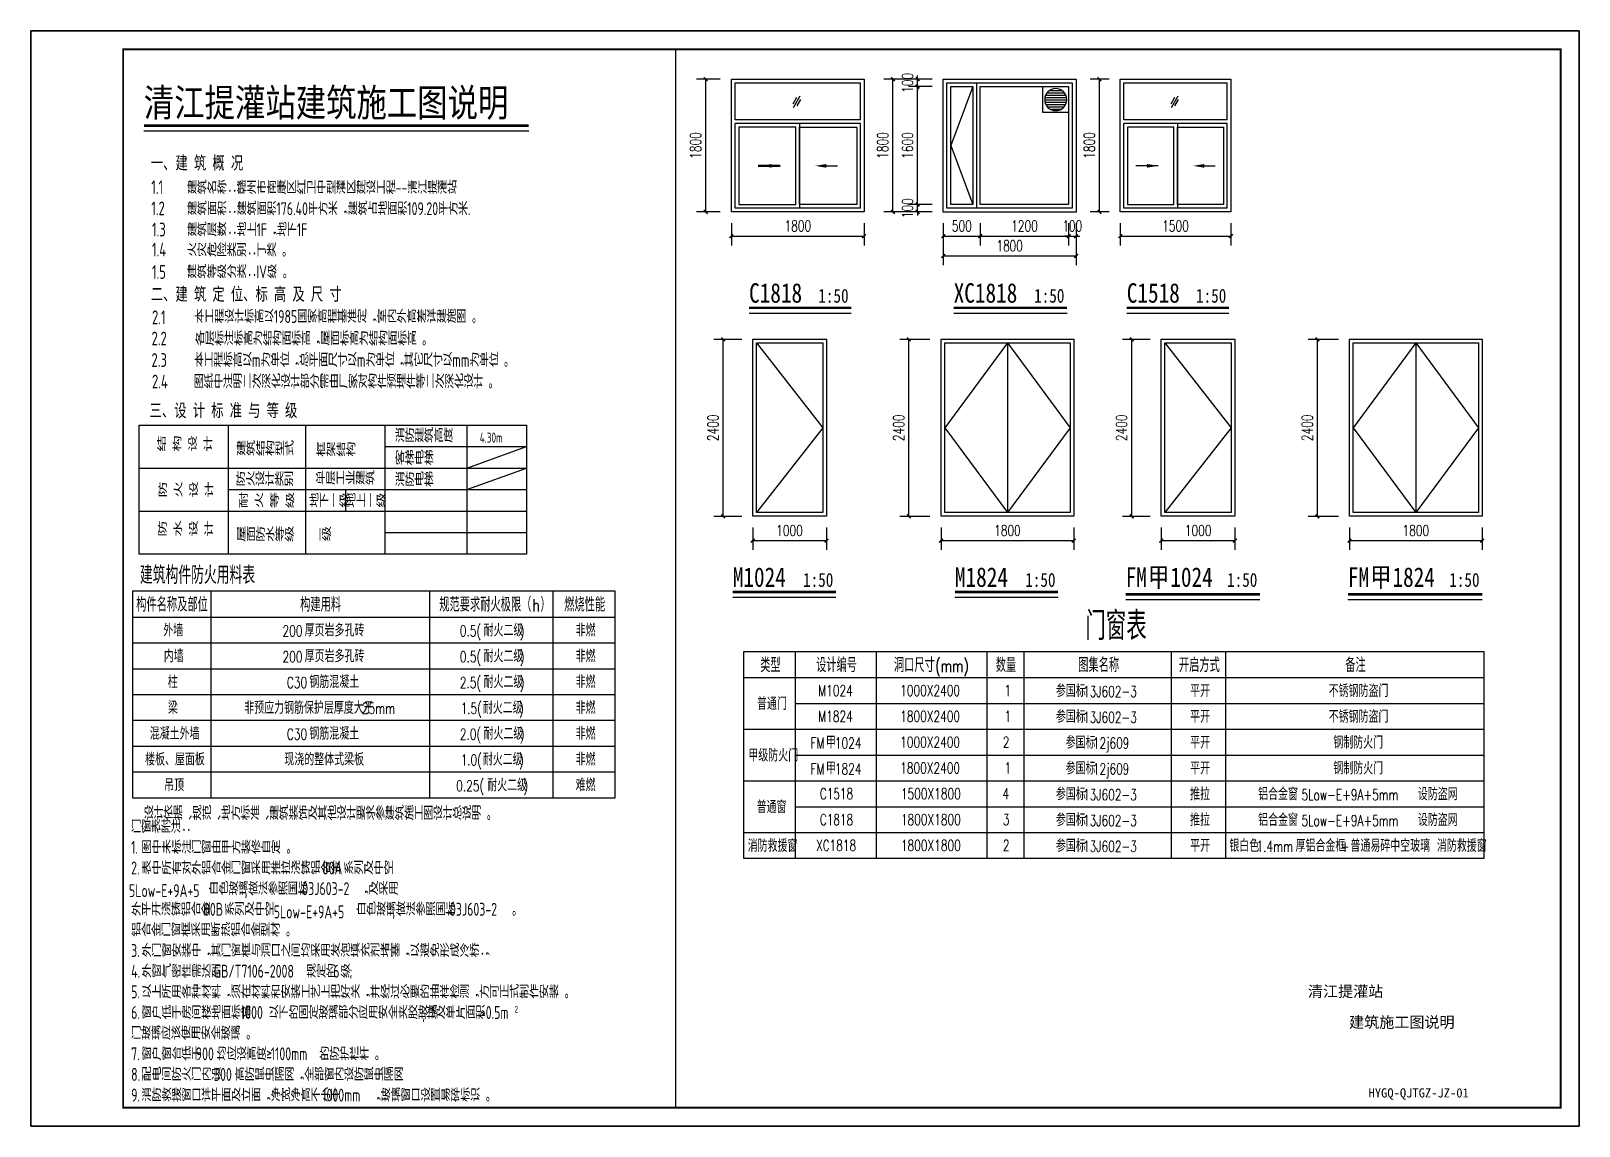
# Model space of a CAD drawing. Header units: millimetres. Extents: x 1742399 to 4898386, y 2481636 to 5226310.
# Drawn here: x 1991283 to 2033283, y 2586514 to 2616214 of the extents above; entities that cross this region are included whole.
import ezdxf

# ---------------------------------------------------------------- set-up
doc = ezdxf.new("R2010")
doc.units = ezdxf.units.MM
doc.header["$LTSCALE"] = 1000
for name, color, linetype in [('DIM_SYMB', 3, 'Continuous'), ('LINE', 9, 'Continuous'), ('PUB_TAB', 7, 'Continuous'), ('PUB_TEXT', 7, 'Continuous'), ('PUB_TITLE', 4, 'Continuous'), ('TEXT', 7, 'Continuous'), ('YHG_文字', 7, 'Continuous'), ('YHJ_剖面_梁板', 4, 'Continuous'), ('YHJ_图名', 3, 'Continuous'), ('YHJ_尺寸_公标', 3, 'Continuous'), ('YHJ_消防救援标示', 6, 'Continuous'), ('YHJ_立面_墙线中', 2, 'Continuous'), ('YHJ_符号', 3, 'Continuous'), ('YHJ_门窗框', 151, 'Continuous'), ('YHJ_门窗细线', 160, 'Continuous'), ('公用-符号', 3, 'Continuous'), ('图框', 7, 'Continuous')]:
    doc.layers.add(name, color=color, linetype=linetype)
doc.styles.add('-宋体', font='', dxfattribs={"width": 0.8})
doc.styles.add('-黑体', font='', dxfattribs={"width": 0.7})
doc.styles.add('_TCH_DIM_T3', font='SIMPLEX', dxfattribs={"width": 0.705882, "bigfont": 'GBCBIG'})
doc.styles.add('_TCH_WDTABLE', font='SIMPLEX', dxfattribs={"bigfont": 'GBCBIG'})
doc.styles.add('biaotilan', font='', dxfattribs={"width": 0.7})
doc.styles.add('TSSD_Rein', font='TSSDENG', dxfattribs={"width": 0.7, "bigfont": '@1HZTXT'})
doc.styles.add('YH_TEXT', font='@YH2', dxfattribs={"width": 0.7, "bigfont": '@YH1'})
doc.styles.get('-宋体').set_extended_font_data('SimSun')
doc.styles.get('-黑体').set_extended_font_data('SimSun')
doc.styles.get('biaotilan').set_extended_font_data('SimSun')
doc.dimstyles.new('_TCH_ARCH_MM_M&&50', dxfattribs={"dimtxt": 148.75, "dimasz": 50, "dimexe": 125, "dimexo": 150, "dimgap": 63.125, "dimtad": 1, "dimdec": 0, "dimzin": 0, "dimdsep": 46, "dimtxsty": '_TCH_DIM_T3', "dimblk": 'ARCHTICK', "dimcen": 0.09, "dimclrt": 7, "dimazin": 2, "dimtfac": 1, "dimtdec": 0, "dimtix": 1, "dimtmove": 2, "dimatfit": 3, "dimfxl": 75, "dimtolj": 1, "dimtzin": 0, "dimarcsym": 0})
doc.dimstyles.new('YH_D_100', dxfattribs={"dimscale": 100, "dimtxt": 3, "dimasz": 1.5, "dimexe": 1.25, "dimexo": 1, "dimgap": 1.25, "dimtad": 1, "dimdec": 0, "dimzin": 0, "dimdsep": 46, "dimtxsty": 'YH_TEXT', "dimblk1": 'ARCHTICK', "dimblk2": 'ARCHTICK', "dimsah": 1, "dimcen": 0.09, "dimclrt": 7, "dimadec": 0, "dimazin": 0, "dimtfac": 1, "dimtdec": 0, "dimtix": 1, "dimtmove": 2, "dimatfit": 0, "dimfxl": 2, "dimtolj": 1, "dimtzin": 0, "dimarcsym": 0})

msp = doc.modelspace()

# ---------------------------------------------------------------- texts
at = {"layer": 'DIM_SYMB', "style": 'TSSD_Rein', "width": 0.7}
for s, height, p in [('门窗表附注：', 350, (1994000.6, 2594458, 0)), ('1.', 350, (1994000.6, 2593898, 0)), ('图中未标注门窗由甲方装修自定。', 350, (1994283.3, 2593898, 0)), ('2.', 350, (1994000.6, 2593338, 0)), ('表中所有对外铝合金门窗采用推拉浇铸铝合金', 350, (1994283.3, 2593338, 0)), ('80A', 350, (1999183.3, 2593338, 0)), ('系列及中空', 350, (1999767.5, 2593338, 0)), ('白色玻璃', 350, (1996099.5, 2592778, 0)), ('做法参照国标', 350, (1997173.7, 2592778, 0)), ('03J603-2', 350, (1998643.7, 2592778, 0)), ('，及采用', 350, (2000170.2, 2592778, 0)), (',', 350, (1997079.5, 2592778, 0)), ('外平开浇铸铝合金', 350, (1994000.6, 2592218, 0)), ('80B', 350, (1995960.6, 2592218, 0)), ('系列及中空', 350, (1996535.4, 2592218, 0)), ('白色玻璃', 350, (2000106.2, 2592218, 0)), ('做法参照国标', 350, (2001180.4, 2592218, 0)), ('03J603-2', 350, (2002650.4, 2592218, 0)), ('。', 350, (2004177, 2592218, 0)), ('铝合金门窗框采用断热铝合金型材。', 350, (1994000.6, 2591658, 0)), (',', 350, (2001086.2, 2592218, 0)), ('3.', 350, (1994000.6, 2591098, 0)), ('外门窗安装中，其门窗框与洞口之间均采用发泡填充剂堵塞，以避免形成冷桥；', 350, (1994283.3, 2591098, 0)), ('4.', 350, (1994000.6, 2590538, 0)), ('外窗气密性需达到', 350, (1994283.3, 2590538, 0)), ('GB/T7106-2008', 350, (1996243.3, 2590538, 0)), ('规定的', 350, (1998749.8, 2590538, 0)), ('6', 350, (1999484.8, 2590538, 0)), ('级', 350, (1999673.3, 2590538, 0)), (';', 350, (1999918.3, 2590538, 0)), ('5.', 350, (1994000.6, 2589978, 0)), ('以上所用各种材料，须在材料和安装工艺上把好关，并经过必要的抽样检测，方可正式制作安装。', 350, (1994283.3, 2589978, 0)), ('6.', 350, (1994000.6, 2589418, 0)), ('窗户低于房间楼地面标高', 350, (1994283.3, 2589418, 0)), ('1000', 350, (1996978.3, 2589418, 0)), ('以下的固定玻璃部分应用安全夹胶玻璃', 350, (1997732.1, 2589418, 0)), ('以及单片面积', 350, (2001991.3, 2589418, 0)), ('>0.5m', 350, (2003461.3, 2589418, 0)), ('2', 175, (2004403.6, 2589593, 0)), (',', 350, (2001897.1, 2589418, 0)), ('门玻璃应该使用安全玻璃。', 350, (1994000.6, 2588858, 0)), ('7.', 350, (1994000.6, 2588298, 0)), ('窗户窗台低于', 350, (1994283.3, 2588298, 0)), ('900', 350, (1995753.3, 2588298, 0)), ('均应设高度≥', 350, (1996318.6, 2588298, 0)), ('1100mm', 350, (1997788.6, 2588298, 0)), ('的防护栏杆。', 350, (1999107.9, 2588298, 0)), ('8.', 350, (1994000.6, 2587738, 0)), ('配电间防火门内设', 350, (1994283.3, 2587738, 0)), ('500', 350, (1996243.3, 2587738, 0)), ('高防鼠虫隔网，全部窗内设防鼠虫隔网', 350, (1996808.6, 2587738, 0)), ('9.', 350, (1994000.6, 2587178, 0)), ('消防救援窗口详平面及立面，净宽净高不小于', 350, (1994283.3, 2587178, 0)), ('1000mm', 350, (1999183.3, 2587178, 0)), ('，玻璃窗口设置易碎标识。', 350, (2000502.5, 2587178, 0))]:
    msp.add_text(s, height=height, dxfattribs=at).set_placement(p)
at = {"layer": 'PUB_TAB', "style": '_TCH_WDTABLE'}
for s, height, p in [('建筑构件防火用料表', 482.27, (1994239.8, 2601217.8)), ('构件名称及部位', 385.82, (1994138.3, 2600467.8)), ('构建用料', 385.82, (1998586.5, 2600467.8)), ('规范要求耐火极限（', 385.82, (2002360.3, 2600467.8)), ('）', 385.8, (2005105.1, 2600467.8)), ('燃烧性能', 385.82, (2005750.3, 2600467.8)), ('门窗表', 771.63, (2019888.8, 2599695.4)), ('外墙', 337.59, (1994872.9, 2599792.8)), ('厚页岩多孔砖', 337.59, (1998708.3, 2599792.8)), ('耐火二级', 337.59, (2003561.7, 2599792.8)), ('非燃', 337.59, (2006061.2, 2599792.8)), ('内墙', 337.59, (1994887.8, 2599092.8)), ('厚页岩多孔砖', 337.59, (1998708.3, 2599092.8)), ('耐火二级', 337.59, (2003561.7, 2599092.8)), ('非燃', 337.59, (2006061.2, 2599092.8)), ('类型', 385.82, (2011067, 2598825.4)), ('设计编号', 385.82, (2012584, 2598825.4)), ('洞口尺寸', 385.82, (2014693.5, 2598825.4)), ('数量', 385.82, (2017458.5, 2598825.4)), ('图集名称', 385.82, (2019694.6, 2598825.4)), ('开启方式', 385.82, (2022426.6, 2598825.4)), ('备注', 385.82, (2026939.9, 2598825.4)), ('柱', 337.6, (1994995.8, 2598392.8)), ('钢筋混凝土', 337.59, (1998836.2, 2598392.8)), ('耐火二级', 337.59, (2003561.7, 2598392.8)), ('非燃', 337.59, (2006061.2, 2598392.8)), ('普通门', 337.59, (2010981.1, 2597800.4)), ('参国标', 337.59, (2019089.4, 2598150.4)), ('平开', 337.59, (2022731.1, 2598150.4)), ('不锈钢防盗门', 337.59, (2026492.3, 2598150.4)), ('梁', 337.6, (1994999.5, 2597692.8)), ('非预应力钢筋保护层厚度大于', 337.589, (1997069.6, 2597692.8)), ('耐火二级', 337.59, (2003541.7, 2597692.8)), ('非燃', 337.59, (2006061.2, 2597692.8)), ('参国标', 337.59, (2019089.4, 2597450.4)), ('平开', 337.59, (2022731.1, 2597450.4)), ('不锈钢防盗门', 337.59, (2026492.3, 2597450.4)), ('混凝土外墙', 337.59, (1994506.1, 2596992.8)), ('钢筋混凝土', 337.59, (1998836.2, 2596992.8)), ('耐火二级', 337.59, (2003561.7, 2596992.8)), ('非燃', 337.59, (2006061.2, 2596992.8)), ('甲', 337.6, (2012850.2, 2596750.4)), ('参国标', 337.59, (2019354.4, 2596750.4)), ('平开', 337.59, (2022731.1, 2596750.4)), ('钢制防火门', 337.59, (2026617, 2596750.4)), ('楼板、屋面板', 337.59, (1994379.6, 2596292.8)), ('现浇的整体式梁板', 337.59, (1998158.8, 2596292.8)), ('耐火二级', 337.59, (2003541.7, 2596292.8)), ('非燃', 337.59, (2006061.2, 2596292.8)), ('甲级防火门', 337.59, (2010746.5, 2596400.4)), ('甲', 337.6, (2012850.2, 2596050.4)), ('参国标', 337.59, (2019354.4, 2596050.4)), ('平开', 337.59, (2022731.1, 2596050.4)), ('钢制防火门', 337.59, (2026617, 2596050.4)), ('吊顶', 337.59, (1994895.2, 2595592.8)), ('耐火二级', 337.59, (2003661.7, 2595592.8)), ('难燃', 337.59, (2006059.3, 2595592.8)), ('参国标', 337.59, (2019089.4, 2595350.4)), ('推拉', 337.59, (2022729.2, 2595350.4)), ('铝合金窗', 337.59, (2024577.1, 2595350.4)), ('设防盗网', 337.59, (2028910.1, 2595350.4)), ('普通窗', 337.59, (2010971.8, 2595000.4)), ('参国标', 337.59, (2019089.4, 2594650.4)), ('推拉', 337.59, (2022729.2, 2594650.4)), ('铝合金窗', 337.59, (2024577.1, 2594650.4)), ('设防盗网', 337.59, (2028910.1, 2594650.4)), ('消防救援窗', 337.59, (2010727.9, 2593950.4)), ('参国标', 337.59, (2019089.4, 2593950.4)), ('平开', 337.59, (2022731.1, 2593950.4)), ('银白色', 337.59, (2023795.5, 2593950.4)), ('厚铝合金框', 337.59, (2025592.7, 2593950.4)), ('普通易碎中空玻璃', 337.59, (2027081.4, 2593950.4)), ('消防救援窗', 337.59, (2029427.4, 2593950.4))]:
    msp.add_text(s, height=height, dxfattribs=at).set_placement(p)
at = {"layer": 'PUB_TAB', "style": '_TCH_WDTABLE', "width": 0.705882}
for s, height, p in [('h', 340, (2004887.9, 2600467.8)), ('200', 297.5, (1998108.3, 2599792.8)), ('0.5(', 297.5, (2002921.7, 2599792.8)), (')', 297.5, (2004544.7, 2599792.8)), ('200', 297.5, (1998108.3, 2599092.8)), ('0.5(', 297.5, (2002921.7, 2599092.8)), (')', 297.5, (2004544.7, 2599092.8)), ('(mm)', 340, (2015816.9, 2598825.4)), ('C30', 297.5, (1998226.2, 2598392.8)), ('2.5(', 297.5, (2002921.7, 2598392.8)), (')', 297.5, (2004544.7, 2598392.8)), ('M1024', 297.5, (2012643, 2598176.7)), ('1000X2400', 297.5, (2014868, 2598176.7)), ('1', 297.5, (2017693, 2598176.7)), ('13J602-3', 297.5, (2019826.7, 2598150.4)), ('25mm', 297.5, (2000264.2, 2597692.8)), ('1.5(', 297.5, (2002941.7, 2597692.8)), (')', 297.5, (2004524.7, 2597692.8)), ('M1824', 297.5, (2012643, 2597476.7)), ('1800X2400', 297.5, (2014868, 2597476.7)), ('1', 297.5, (2017693, 2597476.7)), ('13J602-3', 297.5, (2019826.7, 2597450.4)), ('C30', 297.5, (1998226.2, 2596992.8)), ('2.0(', 297.5, (2002921.7, 2596992.8)), (')', 297.5, (2004544.7, 2596992.8)), ('FM', 297.5, (2012430.2, 2596750.4)), ('1024', 297.5, (2013095.9, 2596750.4)), ('1000X2400', 297.5, (2014868, 2596776.7)), ('2', 297.5, (2017648, 2596776.7)), ('12j609', 297.5, (2020091.7, 2596750.4)), ('1.0(', 297.5, (2002941.7, 2596292.8)), (')', 297.5, (2004524.7, 2596292.8)), ('FM', 297.5, (2012430.2, 2596050.4)), ('1824', 297.5, (2013095.9, 2596050.4)), ('1800X2400', 297.5, (2014868, 2596076.7)), ('1', 297.5, (2017693, 2596076.7)), ('12j609', 297.5, (2020091.7, 2596050.4)), ('0.25(', 297.5, (2002821.7, 2595592.8)), (')', 297.5, (2004644.7, 2595592.8)), ('C1518', 297.5, (2012683, 2595376.7)), ('1500X1800', 297.5, (2014888, 2595376.7)), ('4', 297.5, (2017643, 2595376.7)), ('13J602-3', 297.5, (2019826.7, 2595350.4)), ('5Low-E+9A+5mm', 297.5, (2025750.1, 2595350.4)), ('C1818', 297.5, (2012683, 2594676.7)), ('1800X1800', 297.5, (2014888, 2594676.7)), ('3', 297.5, (2017648, 2594676.7)), ('13J602-3', 297.5, (2019826.7, 2594650.4)), ('5Low-E+9A+5mm', 297.5, (2025750.1, 2594650.4)), ('XC1818', 297.5, (2012583, 2593976.7)), ('1800X1800', 297.5, (2014888, 2593976.7)), ('2', 297.5, (2017648, 2593976.7)), ('13J602-3', 297.5, (2019826.7, 2593950.4)), ('1.4mm', 297.5, (2024532.7, 2593950.4)), ('+', 297.5, (2026821.4, 2593950.4))]:
    msp.add_text(s, height=height, dxfattribs=at).set_placement(p)
at = {"layer": 'PUB_TEXT', "color": 3, "style": '-黑体', "width": 0.7}
for s, p in [('一、建 筑 概 况', (1994535.3, 2612464.3, 0)), ('二、建 筑 定 位、标 高 及 尺 寸', (1994535.3, 2608906.5, 0)), ('三、设 计 标 准 与 等 级', (1994502.7, 2605751.5, 0))]:
    msp.add_text(s, height=350, dxfattribs=at).set_placement(p)
at = {"layer": 'TEXT', "lineweight": 0, "style": 'TSSD_Rein', "width": 0.7}
for s, height, p in [('1.1', 373.33, (1994546.3, 2611790.2, 0)), ('1.2', 373.33, (1994546.3, 2611216.6, 0)), ('1.3', 373.33, (1994566.7, 2610642, 0)), ('1.4', 373.33, (1994566.7, 2610097.1, 0)), ('1.5', 373.33, (1994566.7, 2609490.4, 0)), ('2.1', 373.33, (1994566.7, 2608261.5, 0)), ('2.2', 373.33, (1994555.3, 2607686.5, 0)), ('各层标注标高为结构面标高，屋面标高为结构面标高。', 373.333, (1995734.3, 2607686.2, 0)), ('2.3', 373.33, (1994552.9, 2607103.1, 0)), ('本工程标高以m为单位，总平面尺寸以m为单位，其它尺寸以mm为单位。', 373.333, (1995709.5, 2607102.9, 0)), ('2.4', 373.33, (1994566.7, 2606519.8, 0)), ('图纸中注明二次深化设计部分需由厂家对构件预埋件等二次深化设计。', 373.333, (1995706.8, 2606519.5, 0)), ('消防建筑高度', 373.33, (2001162.2, 2605054.3)), ('结 构 设 计', 373.33, (1994692.5, 2604819.1)), ('建筑结构型式', 373.33, (1996851.5, 2604697.8, 0)), ('客梯电梯', 373.33, (2001162.2, 2604444)), ('客梯电梯', 373.33, (2001162.2, 2604444)), ('防火设计类别', 373.33, (1996838.9, 2603870.8)), ('消防电梯', 373.33, (2001162.2, 2603860.7)), ('消防电梯', 373.33, (2001162.2, 2603860.7)), ('防 火 设 计', 373.33, (1994722.9, 2603574.1)), ('耐 火 等 级', 373.33, (1996914.8, 2603284.4)), ('防 水 设 计', 373.33, (1994713.3, 2602515.3)), ('屋面防水等级', 373.33, (1996852.3, 2602370.1)), ('设计依据、规范、地方标准、建筑装饰及其他设计要求参建筑施工图设计总说明。', 373.333, (1994350.2, 2594811.2, 0))]:
    msp.add_text(s, height=height, dxfattribs=at).set_placement(p)
at = {"layer": 'TEXT', "color": 1, "style": 'TSSD_Rein', "width": 0.7}
for s, height, p in [('建筑名称：赣州市南康区红卫中型灌区建设工程--清江提灌站', 350, (1995517.1, 2611792.8, 0)), ('建筑面积：建筑面积176.40平方米，建筑占地面积109.20平方米.', 350, (1995517.1, 2611219.5, 0)), ('建筑层数：地上1F，地下1F', 350, (1995517.1, 2610649, 0)), ('火灾危险类别：丁类。', 350, (1995512.8, 2610094.4, 0)), ('建筑等级分类：IV级。', 350, (1995512.8, 2609507.5, 0)), ('本工程设计标高以1985国家高程基准定，室内外高差详建施图。', 350, (1995715.7, 2608294.9, 0)), ('4.30m', 272.22, (2003459.5, 2605049.2)), ('框架结构', 350, (1999014.9, 2604681.8, 0)), ('单层工业建筑', 350, (1998999.6, 2603909.8)), ('地下一级', 350, (1998826.1, 2603299.5, 0)), ('地上一级', 350, (1999829.5, 2603299.5, 0))]:
    msp.add_text(s, height=height, dxfattribs=at).set_placement(p)
at = {"layer": 'TEXT', "color": 1, "lineweight": 0, "style": 'TSSD_Rein', "width": 0.7}
msp.add_text('I级', height=350, dxfattribs=at).set_placement((1999087.9, 2602387.9))
at = {"layer": 'YHG_文字', "color": 1, "style": 'TSSD_Rein', "width": 0.7}
for p in [(1993942.8, 2592723.1), (1997869.6, 2592146.7)]:
    msp.add_text('5Low-E+9A+5', height=350, dxfattribs=at).set_placement(p)
at = {"layer": '公用-符号', "color": 7, "style": '-宋体', "width": 0.8}
msp.add_text('清江提灌站建筑施工图说明', height=755.274, dxfattribs=at).set_placement((1994345.8, 2613893.6))
at = {"layer": '图框', "style": 'biaotilan'}
for s, height, p in [('清江提灌站', 300, (2025927.4, 2590016.2)), ('建筑施工图说明', 300, (2027043.4, 2589180.3)), ('HYGQ-QJTGZ-JZ-01', 250, (2027572.4, 2587288.4))]:
    msp.add_text(s, height=height, dxfattribs=at).set_placement(p)

# ---------------------------------------------------------------- blocks, each defined once
blk = doc.blocks.new('HAYJZ A3')
blk.add_lwpolyline([(4975, -403417), (46975, -403417), (46975, -433117), (4975, -433117), (4975, -403417)])
at = {"const_width": 50}
blk.add_lwpolyline([(7475, -403917), (46475, -403917), (46475, -432617), (7475, -432617), (7475, -403917)], dxfattribs=at)
at = {"layer": 'PUB_TITLE'}
blk.add_lwpolyline([(4975, -433117), (46975, -433117), (46975, -403417), (4975, -403417)], close=True, dxfattribs=at)
blk = doc.blocks.new('_ArchTick')
at = {"color": 0, "linetype": 'ByBlock', "const_width": 0.4}
blk.add_lwpolyline([(-0.5, -0.5), (0.5, 0.5)], dxfattribs=at)
blk = doc.blocks.new('玻璃')
at = {"layer": 'YHJ_符号'}
for p, q in [((122726, -123680), (122726, -123780)), ((122756, -123640), (122756, -123820)), ((122786, -123680), (122786, -123780))]:
    blk.add_line(p, q, dxfattribs=at)
blk = doc.blocks.new('HSGADGSGDSGDSF')
at = {"layer": 'YHJ_门窗框'}
blk.add_lwpolyline([(654970, 84413), (656770, 84413), (656770, 82013), (654970, 82013)], close=True, dxfattribs=at)
at = {"layer": 'YHJ_门窗细线'}
blk.add_line((655870, 84363), (655870, 82063), dxfattribs=at)
blk.add_lwpolyline([(655020, 84363), (656720, 84363), (656720, 82063), (655020, 82063)], close=True, dxfattribs=at)
for points in [[(655870, 84363), (655020, 83213), (655870, 82063)], [(655870, 84363), (656720, 83213), (655870, 82063)]]:
    blk.add_lwpolyline(points, dxfattribs=at)
blk = doc.blocks.new('A$C4EA902EC')
at = {"layer": 'YHJ_消防救援标示'}
h = blk.add_hatch(dxfattribs=at)
h.set_pattern_fill('ANSI31', color=6, scale=20, angle=135, style=0)
h.set_pattern_definition([(180, (-2939646.705, -311489.21), (-5e-15, -31.75), [])])
edge = h.paths.add_edge_path()
edge.add_arc((175, 175), 150, 0, 360)
blk.add_lwpolyline([(0, 0), (350, 0), (350, 350), (0, 350)], close=True, dxfattribs=at)
at = {"layer": 'YHJ_消防救援标示', "color": 6}
blk.add_circle((175, 175), 150, dxfattribs=at)
blk = doc.blocks.new('FAFDCCDEERESSDDFSGSDAGASDGA')
at = {"layer": 'YHJ_门窗框'}
blk.add_lwpolyline([(2134656, 2632935), (2136456, 2632935), (2136456, 2631135), (2134656, 2631135)], close=True, dxfattribs=at)
at = {"layer": 'YHJ_门窗细线'}
for points in [[(2134706, 2632885), (2136406, 2632885), (2136406, 2631185), (2134706, 2631185)], [(2134706, 2632885), (2135106, 2632885), (2135106, 2631185), (2134706, 2631185)], [(2134756, 2632835), (2135056, 2632835), (2135056, 2631235), (2134756, 2631235)], [(2135156, 2632835), (2136356, 2632835), (2136356, 2631235), (2135156, 2631235)]]:
    blk.add_lwpolyline(points, close=True, dxfattribs=at)
for points in [[(2135056, 2631235), (2134756, 2631235), (2134756, 2632835), (2135056, 2632835)], [(2135056, 2632835), (2134756, 2632035), (2135056, 2631235)]]:
    blk.add_lwpolyline(points, dxfattribs=at)
at = {"layer": 'YHJ_消防救援标示', "color": 6, "xscale": -1, "rotation": 180}
blk.add_blockref('A$C4EA902EC', (2136006, 2632835), dxfattribs=at)
blk = doc.blocks.new('HSHHFGHTFF')
at = {"layer": 'YHJ_门窗框'}
blk.add_lwpolyline([(633308, 84413), (634308, 84413), (634308, 82013), (633308, 82013)], close=True, dxfattribs=at)
at = {"layer": 'YHJ_门窗细线'}
blk.add_lwpolyline([(633358, 84363), (634258, 84363), (634258, 82063), (633358, 82063)], close=True, dxfattribs=at)
blk.add_lwpolyline([(633358, 84363), (634258, 83213), (633358, 82063)], dxfattribs=at)
blk = doc.blocks.new('*D775')
at = {"layer": 'Defpoints', "color": 0, "transparency": 16777216}
for p in [(2170979, 2550106), (2171979, 2550106), (2171979, 2549777)]:
    blk.add_point(p, dxfattribs=at)
at = {"layer": 'YHJ_尺寸_公标', "color": 0, "lineweight": -2, "transparency": 16777216}
for p, q in [((2170979, 2549956), (2170979, 2549652)), ((2171979, 2549956), (2171979, 2549652)), ((2170979, 2549777), (2171979, 2549777))]:
    blk.add_line(p, q, dxfattribs=at)
at = {"layer": 'YHJ_尺寸_公标', "color": 0, "lineweight": -2, "transparency": 16777216, "xscale": 50, "yscale": 50, "zscale": 50, "rotation": 180}
blk.add_blockref('_ArchTick', (2170979, 2549777), dxfattribs=at)
at = {"layer": 'YHJ_尺寸_公标', "color": 0, "lineweight": -2, "transparency": 16777216, "xscale": 50, "yscale": 50, "zscale": 50}
blk.add_blockref('_ArchTick', (2171979, 2549777), dxfattribs=at)
at = {"layer": 'YHJ_尺寸_公标', "color": 7, "transparency": 16777216, "insert": (2171479, 2549914), "char_height": 148.8, "attachment_point": 5, "style": '_TCH_DIM_T3'}
blk.add_mtext('\\A1;1000', dxfattribs=at)
blk = doc.blocks.new('*D776')
at = {"layer": 'Defpoints', "color": 0, "transparency": 16777216}
for p in [(2170577, 2552506), (2170979, 2552506), (2170979, 2550106)]:
    blk.add_point(p, dxfattribs=at)
at = {"layer": 'YHJ_尺寸_公标', "color": 0, "lineweight": -2, "transparency": 16777216}
for p, q in [((2170829, 2552506), (2170452, 2552506)), ((2170577, 2550106), (2170577, 2552506)), ((2170829, 2550106), (2170452, 2550106))]:
    blk.add_line(p, q, dxfattribs=at)
at = {"layer": 'YHJ_尺寸_公标', "color": 0, "lineweight": -2, "transparency": 16777216, "xscale": 50, "yscale": 50, "zscale": 50}
for p, rotation in [((2170577, 2552506), 90), ((2170577, 2550106), 270)]:
    blk.add_blockref('_ArchTick', p, dxfattribs=dict(at, rotation=rotation))
at = {"layer": 'YHJ_尺寸_公标', "color": 7, "transparency": 16777216, "insert": (2170440, 2551306), "char_height": 148.8, "attachment_point": 5, "rotation": 90, "style": '_TCH_DIM_T3'}
blk.add_mtext('\\A1;2400', dxfattribs=at)
blk = doc.blocks.new('*D777')
at = {"layer": 'Defpoints', "color": 0, "transparency": 16777216}
for p in [(2173533, 2550106), (2175333, 2550106), (2175333, 2549777)]:
    blk.add_point(p, dxfattribs=at)
at = {"layer": 'YHJ_尺寸_公标', "color": 0, "lineweight": -2, "transparency": 16777216}
for p, q in [((2173533, 2549956), (2173533, 2549652)), ((2175333, 2549956), (2175333, 2549652)), ((2173533, 2549777), (2175333, 2549777))]:
    blk.add_line(p, q, dxfattribs=at)
at = {"layer": 'YHJ_尺寸_公标', "color": 0, "lineweight": -2, "transparency": 16777216, "xscale": 50, "yscale": 50, "zscale": 50, "rotation": 180}
blk.add_blockref('_ArchTick', (2173533, 2549777), dxfattribs=at)
at = {"layer": 'YHJ_尺寸_公标', "color": 0, "lineweight": -2, "transparency": 16777216, "xscale": 50, "yscale": 50, "zscale": 50}
blk.add_blockref('_ArchTick', (2175333, 2549777), dxfattribs=at)
at = {"layer": 'YHJ_尺寸_公标', "color": 7, "transparency": 16777216, "insert": (2174433, 2549914), "char_height": 148.8, "attachment_point": 5, "style": '_TCH_DIM_T3'}
blk.add_mtext('\\A1;1800', dxfattribs=at)
blk = doc.blocks.new('*D778')
at = {"layer": 'Defpoints', "color": 0, "transparency": 16777216}
for p in [(2173097, 2552506), (2173533, 2552506), (2173533, 2550106)]:
    blk.add_point(p, dxfattribs=at)
at = {"layer": 'YHJ_尺寸_公标', "color": 0, "lineweight": -2, "transparency": 16777216}
for p, q in [((2173383, 2552506), (2172972, 2552506)), ((2173097, 2550106), (2173097, 2552506)), ((2173383, 2550106), (2172972, 2550106))]:
    blk.add_line(p, q, dxfattribs=at)
at = {"layer": 'YHJ_尺寸_公标', "color": 0, "lineweight": -2, "transparency": 16777216, "xscale": 50, "yscale": 50, "zscale": 50}
for p, rotation in [((2173097, 2552506), 90), ((2173097, 2550106), 270)]:
    blk.add_blockref('_ArchTick', p, dxfattribs=dict(at, rotation=rotation))
at = {"layer": 'YHJ_尺寸_公标', "color": 7, "transparency": 16777216, "insert": (2172959, 2551306), "char_height": 148.8, "attachment_point": 5, "rotation": 90, "style": '_TCH_DIM_T3'}
blk.add_mtext('\\A1;2400', dxfattribs=at)
blk = doc.blocks.new('*D779')
at = {"layer": 'Defpoints', "color": 0, "transparency": 16777216}
for p in [(2176520, 2550106), (2177520, 2550106), (2177520, 2549777)]:
    blk.add_point(p, dxfattribs=at)
at = {"layer": 'YHJ_尺寸_公标', "color": 0, "lineweight": -2, "transparency": 16777216}
for p, q in [((2176520, 2549956), (2176520, 2549652)), ((2177520, 2549956), (2177520, 2549652)), ((2176520, 2549777), (2177520, 2549777))]:
    blk.add_line(p, q, dxfattribs=at)
at = {"layer": 'YHJ_尺寸_公标', "color": 0, "lineweight": -2, "transparency": 16777216, "xscale": 50, "yscale": 50, "zscale": 50, "rotation": 180}
blk.add_blockref('_ArchTick', (2176520, 2549777), dxfattribs=at)
at = {"layer": 'YHJ_尺寸_公标', "color": 0, "lineweight": -2, "transparency": 16777216, "xscale": 50, "yscale": 50, "zscale": 50}
blk.add_blockref('_ArchTick', (2177520, 2549777), dxfattribs=at)
at = {"layer": 'YHJ_尺寸_公标', "color": 7, "transparency": 16777216, "insert": (2177020, 2549914), "char_height": 148.8, "attachment_point": 5, "style": '_TCH_DIM_T3'}
blk.add_mtext('\\A1;1000', dxfattribs=at)
blk = doc.blocks.new('*D780')
at = {"layer": 'Defpoints', "color": 0, "transparency": 16777216}
for p in [(2176119, 2552506), (2176520, 2552506), (2176520, 2550106)]:
    blk.add_point(p, dxfattribs=at)
at = {"layer": 'YHJ_尺寸_公标', "color": 0, "lineweight": -2, "transparency": 16777216}
for p, q in [((2176370, 2552506), (2175994, 2552506)), ((2176119, 2550106), (2176119, 2552506)), ((2176370, 2550106), (2175994, 2550106))]:
    blk.add_line(p, q, dxfattribs=at)
at = {"layer": 'YHJ_尺寸_公标', "color": 0, "lineweight": -2, "transparency": 16777216, "xscale": 50, "yscale": 50, "zscale": 50}
for p, rotation in [((2176119, 2552506), 90), ((2176119, 2550106), 270)]:
    blk.add_blockref('_ArchTick', p, dxfattribs=dict(at, rotation=rotation))
at = {"layer": 'YHJ_尺寸_公标', "color": 7, "transparency": 16777216, "insert": (2175981, 2551306), "char_height": 148.8, "attachment_point": 5, "rotation": 90, "style": '_TCH_DIM_T3'}
blk.add_mtext('\\A1;2400', dxfattribs=at)
blk = doc.blocks.new('*D781')
at = {"layer": 'Defpoints', "color": 0, "transparency": 16777216}
for p in [(2179074, 2550106), (2180874, 2550106), (2180874, 2549777)]:
    blk.add_point(p, dxfattribs=at)
at = {"layer": 'YHJ_尺寸_公标', "color": 0, "lineweight": -2, "transparency": 16777216}
for p, q in [((2179074, 2549956), (2179074, 2549652)), ((2180874, 2549956), (2180874, 2549652)), ((2179074, 2549777), (2180874, 2549777))]:
    blk.add_line(p, q, dxfattribs=at)
at = {"layer": 'YHJ_尺寸_公标', "color": 0, "lineweight": -2, "transparency": 16777216, "xscale": 50, "yscale": 50, "zscale": 50, "rotation": 180}
blk.add_blockref('_ArchTick', (2179074, 2549777), dxfattribs=at)
at = {"layer": 'YHJ_尺寸_公标', "color": 0, "lineweight": -2, "transparency": 16777216, "xscale": 50, "yscale": 50, "zscale": 50}
blk.add_blockref('_ArchTick', (2180874, 2549777), dxfattribs=at)
at = {"layer": 'YHJ_尺寸_公标', "color": 7, "transparency": 16777216, "insert": (2179974, 2549914), "char_height": 148.8, "attachment_point": 5, "style": '_TCH_DIM_T3'}
blk.add_mtext('\\A1;1800', dxfattribs=at)
blk = doc.blocks.new('*D782')
at = {"layer": 'Defpoints', "color": 0, "transparency": 16777216}
for p in [(2178638, 2552506), (2179074, 2552506), (2179074, 2550106)]:
    blk.add_point(p, dxfattribs=at)
at = {"layer": 'YHJ_尺寸_公标', "color": 0, "lineweight": -2, "transparency": 16777216}
for p, q in [((2178924, 2552506), (2178513, 2552506)), ((2178638, 2550106), (2178638, 2552506)), ((2178924, 2550106), (2178513, 2550106))]:
    blk.add_line(p, q, dxfattribs=at)
at = {"layer": 'YHJ_尺寸_公标', "color": 0, "lineweight": -2, "transparency": 16777216, "xscale": 50, "yscale": 50, "zscale": 50}
for p, rotation in [((2178638, 2552506), 90), ((2178638, 2550106), 270)]:
    blk.add_blockref('_ArchTick', p, dxfattribs=dict(at, rotation=rotation))
at = {"layer": 'YHJ_尺寸_公标', "color": 7, "transparency": 16777216, "insert": (2178500, 2551306), "char_height": 148.8, "attachment_point": 5, "rotation": 90, "style": '_TCH_DIM_T3'}
blk.add_mtext('\\A1;2400', dxfattribs=at)
blk = doc.blocks.new('*D783')
at = {"layer": 'Defpoints', "color": 0, "transparency": 16777216}
for p in [(2170689, 2554234), (2172489, 2554234), (2172489, 2553906)]:
    blk.add_point(p, dxfattribs=at)
at = {"layer": 'YHJ_尺寸_公标', "color": 0, "lineweight": -2, "transparency": 16777216}
for p, q in [((2170689, 2554084), (2170689, 2553781)), ((2172489, 2554084), (2172489, 2553781)), ((2170689, 2553906), (2172489, 2553906))]:
    blk.add_line(p, q, dxfattribs=at)
at = {"layer": 'YHJ_尺寸_公标', "color": 0, "lineweight": -2, "transparency": 16777216, "xscale": 50, "yscale": 50, "zscale": 50, "rotation": 180}
blk.add_blockref('_ArchTick', (2170689, 2553906), dxfattribs=at)
at = {"layer": 'YHJ_尺寸_公标', "color": 0, "lineweight": -2, "transparency": 16777216, "xscale": 50, "yscale": 50, "zscale": 50}
blk.add_blockref('_ArchTick', (2172489, 2553906), dxfattribs=at)
at = {"layer": 'YHJ_尺寸_公标', "color": 7, "transparency": 16777216, "insert": (2171589, 2554044), "char_height": 148.8, "attachment_point": 5, "style": '_TCH_DIM_T3'}
blk.add_mtext('\\A1;1800', dxfattribs=at)
blk = doc.blocks.new('*D784')
at = {"layer": 'Defpoints', "color": 0, "transparency": 16777216}
for p in [(2170341, 2556034), (2170689, 2556034), (2170689, 2554234)]:
    blk.add_point(p, dxfattribs=at)
at = {"layer": 'YHJ_尺寸_公标', "color": 0, "lineweight": -2, "transparency": 16777216}
for p, q in [((2170539, 2556034), (2170216, 2556034)), ((2170341, 2554234), (2170341, 2556034)), ((2170539, 2554234), (2170216, 2554234))]:
    blk.add_line(p, q, dxfattribs=at)
at = {"layer": 'YHJ_尺寸_公标', "color": 0, "lineweight": -2, "transparency": 16777216, "xscale": 50, "yscale": 50, "zscale": 50}
for p, rotation in [((2170341, 2556034), 90), ((2170341, 2554234), 270)]:
    blk.add_blockref('_ArchTick', p, dxfattribs=dict(at, rotation=rotation))
at = {"layer": 'YHJ_尺寸_公标', "color": 7, "transparency": 16777216, "insert": (2170203, 2555134), "char_height": 148.8, "attachment_point": 5, "rotation": 90, "style": '_TCH_DIM_T3'}
blk.add_mtext('\\A1;1800', dxfattribs=at)
blk = doc.blocks.new('*D785')
at = {"layer": 'Defpoints', "color": 0, "transparency": 16777216}
for p in [(2173564, 2554234), (2174064, 2554234), (2174064, 2553906)]:
    blk.add_point(p, dxfattribs=at)
at = {"layer": 'YHJ_尺寸_公标', "color": 0, "lineweight": -2, "transparency": 16777216}
for p, q in [((2173564, 2554084), (2173564, 2553781)), ((2174064, 2554084), (2174064, 2553781)), ((2173564, 2553906), (2174064, 2553906))]:
    blk.add_line(p, q, dxfattribs=at)
at = {"layer": 'YHJ_尺寸_公标', "color": 0, "lineweight": -2, "transparency": 16777216, "xscale": 50, "yscale": 50, "zscale": 50, "rotation": 180}
blk.add_blockref('_ArchTick', (2173564, 2553906), dxfattribs=at)
at = {"layer": 'YHJ_尺寸_公标', "color": 0, "lineweight": -2, "transparency": 16777216, "xscale": 50, "yscale": 50, "zscale": 50}
blk.add_blockref('_ArchTick', (2174064, 2553906), dxfattribs=at)
at = {"layer": 'YHJ_尺寸_公标', "color": 7, "transparency": 16777216, "insert": (2173814, 2554044), "char_height": 148.8, "attachment_point": 5, "style": '_TCH_DIM_T3'}
blk.add_mtext('\\A1;500', dxfattribs=at)
blk = doc.blocks.new('*D786')
at = {"layer": 'Defpoints', "color": 0, "transparency": 16777216}
for p in [(2174064, 2554234), (2175264, 2554234), (2175264, 2553906)]:
    blk.add_point(p, dxfattribs=at)
at = {"layer": 'YHJ_尺寸_公标', "color": 0, "lineweight": -2, "transparency": 16777216}
for p, q in [((2174064, 2554084), (2174064, 2553781)), ((2175264, 2554084), (2175264, 2553781)), ((2174064, 2553906), (2175264, 2553906))]:
    blk.add_line(p, q, dxfattribs=at)
at = {"layer": 'YHJ_尺寸_公标', "color": 0, "lineweight": -2, "transparency": 16777216, "xscale": 50, "yscale": 50, "zscale": 50, "rotation": 180}
blk.add_blockref('_ArchTick', (2174064, 2553906), dxfattribs=at)
at = {"layer": 'YHJ_尺寸_公标', "color": 0, "lineweight": -2, "transparency": 16777216, "xscale": 50, "yscale": 50, "zscale": 50}
blk.add_blockref('_ArchTick', (2175264, 2553906), dxfattribs=at)
at = {"layer": 'YHJ_尺寸_公标', "color": 7, "transparency": 16777216, "insert": (2174664, 2554044), "char_height": 148.8, "attachment_point": 5, "style": '_TCH_DIM_T3'}
blk.add_mtext('\\A1;1200', dxfattribs=at)
blk = doc.blocks.new('*D787')
at = {"layer": 'Defpoints', "color": 0, "transparency": 16777216}
for p in [(2175264, 2554234), (2175364, 2554234), (2175364, 2553906)]:
    blk.add_point(p, dxfattribs=at)
at = {"layer": 'YHJ_尺寸_公标', "color": 0, "lineweight": -2, "transparency": 16777216}
for p, q in [((2175264, 2554084), (2175264, 2553781)), ((2175364, 2554084), (2175364, 2553781)), ((2175264, 2553906), (2175214, 2553906)), ((2175264, 2553906), (2175364, 2553906)), ((2175364, 2553906), (2175414, 2553906))]:
    blk.add_line(p, q, dxfattribs=at)
at = {"layer": 'YHJ_尺寸_公标', "color": 0, "lineweight": -2, "transparency": 16777216, "xscale": 50, "yscale": 50, "zscale": 50}
blk.add_blockref('_ArchTick', (2175264, 2553906), dxfattribs=at)
at = {"layer": 'YHJ_尺寸_公标', "color": 0, "lineweight": -2, "transparency": 16777216, "xscale": 50, "yscale": 50, "zscale": 50, "rotation": 180}
blk.add_blockref('_ArchTick', (2175364, 2553906), dxfattribs=at)
at = {"layer": 'YHJ_尺寸_公标', "color": 7, "transparency": 16777216, "insert": (2175314, 2554044), "char_height": 148.8, "attachment_point": 5, "style": '_TCH_DIM_T3'}
blk.add_mtext('\\A1;100', dxfattribs=at)
blk = doc.blocks.new('*D788')
at = {"layer": 'Defpoints', "color": 0, "transparency": 16777216}
for p in [(2173215, 2554334), (2173564, 2554334), (2173564, 2554234)]:
    blk.add_point(p, dxfattribs=at)
at = {"layer": 'YHJ_尺寸_公标', "color": 0, "lineweight": -2, "transparency": 16777216}
for p, q in [((2173414, 2554334), (2173090, 2554334)), ((2173414, 2554234), (2173090, 2554234)), ((2173215, 2554334), (2173215, 2554384)), ((2173215, 2554234), (2173215, 2554334)), ((2173215, 2554234), (2173215, 2554184))]:
    blk.add_line(p, q, dxfattribs=at)
at = {"layer": 'YHJ_尺寸_公标', "color": 0, "lineweight": -2, "transparency": 16777216, "xscale": 50, "yscale": 50, "zscale": 50}
for p, rotation in [((2173215, 2554334), 270), ((2173215, 2554234), 90)]:
    blk.add_blockref('_ArchTick', p, dxfattribs=dict(at, rotation=rotation))
at = {"layer": 'YHJ_尺寸_公标', "color": 7, "transparency": 16777216, "insert": (2173078, 2554284), "char_height": 148.8, "attachment_point": 5, "rotation": 90, "style": '_TCH_DIM_T3'}
blk.add_mtext('\\A1;100', dxfattribs=at)
blk = doc.blocks.new('*D789')
at = {"layer": 'Defpoints', "color": 0, "transparency": 16777216}
for p in [(2173215, 2555934), (2173564, 2555934), (2173564, 2554334)]:
    blk.add_point(p, dxfattribs=at)
at = {"layer": 'YHJ_尺寸_公标', "color": 0, "lineweight": -2, "transparency": 16777216}
for p, q in [((2173414, 2555934), (2173090, 2555934)), ((2173215, 2554334), (2173215, 2555934)), ((2173414, 2554334), (2173090, 2554334))]:
    blk.add_line(p, q, dxfattribs=at)
at = {"layer": 'YHJ_尺寸_公标', "color": 0, "lineweight": -2, "transparency": 16777216, "xscale": 50, "yscale": 50, "zscale": 50}
for p, rotation in [((2173215, 2555934), 90), ((2173215, 2554334), 270)]:
    blk.add_blockref('_ArchTick', p, dxfattribs=dict(at, rotation=rotation))
at = {"layer": 'YHJ_尺寸_公标', "color": 7, "transparency": 16777216, "insert": (2173078, 2555134), "char_height": 148.8, "attachment_point": 5, "rotation": 90, "style": '_TCH_DIM_T3'}
blk.add_mtext('\\A1;1600', dxfattribs=at)
blk = doc.blocks.new('*D790')
at = {"layer": 'Defpoints', "color": 0, "transparency": 16777216}
for p in [(2173215, 2556034), (2173564, 2556034), (2173564, 2555934)]:
    blk.add_point(p, dxfattribs=at)
at = {"layer": 'YHJ_尺寸_公标', "color": 0, "lineweight": -2, "transparency": 16777216}
for p, q in [((2173414, 2556034), (2173090, 2556034)), ((2173414, 2555934), (2173090, 2555934)), ((2173215, 2556034), (2173215, 2556084)), ((2173215, 2555934), (2173215, 2556034)), ((2173215, 2555934), (2173215, 2555884))]:
    blk.add_line(p, q, dxfattribs=at)
at = {"layer": 'YHJ_尺寸_公标', "color": 0, "lineweight": -2, "transparency": 16777216, "xscale": 50, "yscale": 50, "zscale": 50}
for p, rotation in [((2173215, 2556034), 270), ((2173215, 2555934), 90)]:
    blk.add_blockref('_ArchTick', p, dxfattribs=dict(at, rotation=rotation))
at = {"layer": 'YHJ_尺寸_公标', "color": 7, "transparency": 16777216, "insert": (2173078, 2555984), "char_height": 148.8, "attachment_point": 5, "rotation": 90, "style": '_TCH_DIM_T3'}
blk.add_mtext('\\A1;100', dxfattribs=at)
blk = doc.blocks.new('*D791')
at = {"layer": 'Defpoints', "color": 0, "transparency": 16777216}
for p in [(2173564, 2554234), (2175364, 2554234), (2175364, 2553637)]:
    blk.add_point(p, dxfattribs=at)
at = {"layer": 'YHJ_尺寸_公标', "color": 0, "lineweight": -2, "transparency": 16777216}
for p, q in [((2173564, 2554084), (2173564, 2553512)), ((2175364, 2554084), (2175364, 2553512)), ((2173564, 2553637), (2175364, 2553637))]:
    blk.add_line(p, q, dxfattribs=at)
at = {"layer": 'YHJ_尺寸_公标', "color": 0, "lineweight": -2, "transparency": 16777216, "xscale": 50, "yscale": 50, "zscale": 50, "rotation": 180}
blk.add_blockref('_ArchTick', (2173564, 2553637), dxfattribs=at)
at = {"layer": 'YHJ_尺寸_公标', "color": 0, "lineweight": -2, "transparency": 16777216, "xscale": 50, "yscale": 50, "zscale": 50}
blk.add_blockref('_ArchTick', (2175364, 2553637), dxfattribs=at)
at = {"layer": 'YHJ_尺寸_公标', "color": 7, "transparency": 16777216, "insert": (2174464, 2553775), "char_height": 148.8, "attachment_point": 5, "style": '_TCH_DIM_T3'}
blk.add_mtext('\\A1;1800', dxfattribs=at)
blk = doc.blocks.new('*D792')
at = {"layer": 'Defpoints', "color": 0, "transparency": 16777216}
for p in [(2172881, 2556034), (2173564, 2556034), (2173564, 2554234)]:
    blk.add_point(p, dxfattribs=at)
at = {"layer": 'YHJ_尺寸_公标', "color": 0, "lineweight": -2, "transparency": 16777216}
for p, q in [((2173414, 2556034), (2172756, 2556034)), ((2172881, 2554234), (2172881, 2556034)), ((2173414, 2554234), (2172756, 2554234))]:
    blk.add_line(p, q, dxfattribs=at)
at = {"layer": 'YHJ_尺寸_公标', "color": 0, "lineweight": -2, "transparency": 16777216, "xscale": 50, "yscale": 50, "zscale": 50}
for p, rotation in [((2172881, 2556034), 90), ((2172881, 2554234), 270)]:
    blk.add_blockref('_ArchTick', p, dxfattribs=dict(at, rotation=rotation))
at = {"layer": 'YHJ_尺寸_公标', "color": 7, "transparency": 16777216, "insert": (2172743, 2555134), "char_height": 148.8, "attachment_point": 5, "rotation": 90, "style": '_TCH_DIM_T3'}
blk.add_mtext('\\A1;1800', dxfattribs=at)
blk = doc.blocks.new('*D793')
at = {"layer": 'Defpoints', "color": 0, "transparency": 16777216}
for p in [(2175965, 2554234), (2177465, 2554234), (2177465, 2553906)]:
    blk.add_point(p, dxfattribs=at)
at = {"layer": 'YHJ_尺寸_公标', "color": 0, "lineweight": -2, "transparency": 16777216}
for p, q in [((2175965, 2554084), (2175965, 2553781)), ((2177465, 2554084), (2177465, 2553781)), ((2175965, 2553906), (2177465, 2553906))]:
    blk.add_line(p, q, dxfattribs=at)
at = {"layer": 'YHJ_尺寸_公标', "color": 0, "lineweight": -2, "transparency": 16777216, "xscale": 50, "yscale": 50, "zscale": 50, "rotation": 180}
blk.add_blockref('_ArchTick', (2175965, 2553906), dxfattribs=at)
at = {"layer": 'YHJ_尺寸_公标', "color": 0, "lineweight": -2, "transparency": 16777216, "xscale": 50, "yscale": 50, "zscale": 50}
blk.add_blockref('_ArchTick', (2177465, 2553906), dxfattribs=at)
at = {"layer": 'YHJ_尺寸_公标', "color": 7, "transparency": 16777216, "insert": (2176715, 2554044), "char_height": 148.8, "attachment_point": 5, "style": '_TCH_DIM_T3'}
blk.add_mtext('\\A1;1500', dxfattribs=at)
blk = doc.blocks.new('*D794')
at = {"layer": 'Defpoints', "color": 0, "transparency": 16777216}
for p in [(2175682, 2556034), (2175965, 2556034), (2175965, 2554234)]:
    blk.add_point(p, dxfattribs=at)
at = {"layer": 'YHJ_尺寸_公标', "color": 0, "lineweight": -2, "transparency": 16777216}
for p, q in [((2175815, 2556034), (2175557, 2556034)), ((2175682, 2554234), (2175682, 2556034)), ((2175815, 2554234), (2175557, 2554234))]:
    blk.add_line(p, q, dxfattribs=at)
at = {"layer": 'YHJ_尺寸_公标', "color": 0, "lineweight": -2, "transparency": 16777216, "xscale": 50, "yscale": 50, "zscale": 50}
for p, rotation in [((2175682, 2556034), 90), ((2175682, 2554234), 270)]:
    blk.add_blockref('_ArchTick', p, dxfattribs=dict(at, rotation=rotation))
at = {"layer": 'YHJ_尺寸_公标', "color": 7, "transparency": 16777216, "insert": (2175545, 2555134), "char_height": 148.8, "attachment_point": 5, "rotation": 90, "style": '_TCH_DIM_T3'}
blk.add_mtext('\\A1;1800', dxfattribs=at)
blk = doc.blocks.new('C1818')
at = {"layer": 'YHJ_符号'}
blk.add_lwpolyline([(1287, 625), (1438, 625)], dxfattribs=at)
blk.add_solid([(1287, 600), (1137, 625), (1287, 650)], dxfattribs=at)
at = {"layer": 'YHJ_门窗框'}
blk.add_lwpolyline([(0, 1800), (1800, 1800), (1800, 0), (0, 0)], close=True, dxfattribs=at)
at = {"layer": 'YHJ_门窗细线'}
for p, q in [((50, 1250), (50, 1750)), ((1750, 1250), (1750, 1750)), ((1750, 1250), (50, 1250)), ((50, 50), (50, 1200)), ((1750, 1200), (50, 1200)), ((925, 1200), (925, 50)), ((1750, 50), (1750, 1200))]:
    blk.add_line(p, q, dxfattribs=at)
for points in [[(50, 1750), (1750, 1750)], [(1750, 50), (50, 50)]]:
    blk.add_lwpolyline(points, dxfattribs=at)
for points in [[(100, 100), (875, 100), (875, 1150), (100, 1150)], [(1700, 100), (925, 100), (925, 1150), (1700, 1150)]]:
    blk.add_lwpolyline(points, close=True, dxfattribs=at)
at = {"layer": 'YHJ_符号', "rotation": 149.9999999998738}
blk.add_blockref('玻璃', (45334, -167035), dxfattribs=at)
at = {"layer": 'YHJ_符号'}
blk.add_leader([(663, 625), (362, 625)], dimstyle='YH_D_100', override={"dimgap": 1.2, "dimtad": 0}, dxfattribs=at)
blk = doc.blocks.new('GHAFGAGADGSAD')
at = {"layer": 'YHJ_符号'}
blk.add_lwpolyline([(630000, 83598), (630150, 83598)], dxfattribs=at)
blk.add_solid([(630000, 83573), (629850, 83598), (630000, 83623)], dxfattribs=at)
at = {"layer": 'YHJ_门窗框'}
blk.add_lwpolyline([(628862, 84773), (630362, 84773), (630362, 82973), (628862, 82973)], close=True, dxfattribs=at)
at = {"layer": 'YHJ_门窗细线'}
for p, q in [((628912, 84223), (628912, 84723)), ((630312, 84223), (630312, 84723)), ((630312, 84223), (628912, 84223)), ((628912, 83023), (628912, 84173)), ((630312, 84173), (628912, 84173)), ((629637, 84173), (629637, 83023)), ((630312, 83023), (630312, 84173))]:
    blk.add_line(p, q, dxfattribs=at)
for points in [[(628912, 84723), (630312, 84723)], [(630312, 83023), (628912, 83023)]]:
    blk.add_lwpolyline(points, dxfattribs=at)
for points in [[(628962, 83073), (629587, 83073), (629587, 84123), (628962, 84123)], [(630262, 83073), (629637, 83073), (629637, 84123), (630262, 84123)]]:
    blk.add_lwpolyline(points, close=True, dxfattribs=at)
at = {"layer": 'YHJ_符号', "extrusion": (0, 0, -1), "xscale": -1, "zscale": -1, "rotation": 210.0000000001262}
blk.add_blockref('玻璃', (-674046, -84062), dxfattribs=at)
at = {"layer": 'YHJ_符号'}
blk.add_leader([(629375, 83598), (629075, 83598)], dimstyle='YH_D_100', override={"dimgap": 1.2, "dimtad": 0}, dxfattribs=at)
blk = doc.blocks.new('AFASDVFFSDFEWFEW')
at = {"layer": 'YHJ_图名', "const_width": 35}
for points in [[(2170929.4, 2552933.3), (2172314.9, 2552933.3)], [(2173704.7, 2552933.3), (2175242.7, 2552933.3)], [(2176052.9, 2552933.3), (2177438.4, 2552933.3)], [(2170707.9, 2549080.1), (2172107.7, 2549080.1)], [(2173722, 2549080.1), (2175121.8, 2549080.1)], [(2176038.3, 2549047.7), (2177859.8, 2549047.7)], [(2179052.4, 2549047.7), (2180873.9, 2549047.7)]]:
    blk.add_lwpolyline(points, dxfattribs=at)
at = {"layer": 'YHJ_图名'}
for points in [[(2170929.4, 2552863.3), (2172314.9, 2552863.3)], [(2173704.7, 2552863.3), (2175242.7, 2552863.3)], [(2176052.9, 2552863.3), (2177438.4, 2552863.3)], [(2170707.9, 2549010.1), (2172107.7, 2549010.1)], [(2173722, 2549010.1), (2175121.8, 2549010.1)], [(2176038.3, 2548977.7), (2177859.8, 2548977.7)], [(2179052.4, 2548977.7), (2180873.9, 2548977.7)]]:
    blk.add_lwpolyline(points, dxfattribs=at)
at = {"layer": 'YHJ_剖面_梁板'}
blk.add_blockref('FAFDCCDEERESSDDFSGSDAGASDGA', (38907.9, -76901.8), dxfattribs=at)
at = {"layer": 'YHJ_立面_墙线中', "lineweight": 50}
blk.add_blockref('C1818', (2170689.2, 2554233.7), dxfattribs=at)
at = {"layer": 'YHJ_立面_墙线中'}
for name, p in [('GHAFGAGADGSAD', (1547102.7, 2471261.1)), ('HSHHFGHTFF', (1537670.9, 2468093.8)), ('HSGADGSGDSGDSF', (1518562.8, 2468093.8)), ('HSHHFGHTFF', (1543212.2, 2468093.8)), ('HSGADGSGDSGDSF', (1524104, 2468093.8))]:
    blk.add_blockref(name, p, dxfattribs=at)
at = {"layer": 'YHJ_图名', "color": 7, "style": '-宋体', "width": 0.8}
for s, height, p in [('C1818', 264.35, (2170929.4, 2553003.3)), ('1:50', 188.82, (2171868.3, 2553003.3)), ('XC1818', 264.35, (2173704.7, 2553003.3)), ('1:50', 188.82, (2174796, 2553003.3)), ('C1518', 264.35, (2176052.9, 2553003.3)), ('1:50', 188.82, (2176991.8, 2553003.3)), ('M1024', 264.35, (2170707.9, 2549150.1)), ('M1824', 264.35, (2173722, 2549150.1)), ('FM', 264.35, (2176038.3, 2549150.1)), ('甲', 264.3, (2176340.7, 2549150.1)), ('1024', 264.35, (2176643.2, 2549150.1)), ('FM', 264.35, (2179052.4, 2549150.1)), ('甲', 264.3, (2179354.8, 2549150.1)), ('1824', 264.35, (2179657.3, 2549150.1)), ('1:50', 188.82, (2171661.1, 2549150.1)), ('1:50', 188.82, (2174675.1, 2549150.1)), ('1:50', 188.82, (2177413.2, 2549150.1)), ('1:50', 188.82, (2180427.3, 2549150.1))]:
    blk.add_text(s, height=height, dxfattribs=at).set_placement(p)
at = {"layer": 'YHJ_尺寸_公标'}
for p1, p2, distance, picture, middle in [((2173563.7, 2555933.7), (2173563.7, 2556033.7), 348.5, '*D790', (2173077.7, 2555983.7)), ((2170689.2, 2554233.7), (2170689.2, 2556033.7), 348.5, '*D784', (2170203.2, 2555133.7)), ((2173563.7, 2554233.7), (2173563.7, 2556033.7), 683.2, '*D792', (2172743.1, 2555133.7)), ((2173563.7, 2554333.7), (2173563.7, 2555933.7), 348.5, '*D789', (2173077.7, 2555133.7)), ((2175964.9, 2554233.7), (2175964.9, 2556033.7), 282.6, '*D794', (2175544.8, 2555133.7)), ((2173563.7, 2554233.7), (2173563.7, 2554333.7), 348.5, '*D788', (2173077.7, 2554283.7)), ((2170689.2, 2554233.7), (2172489.2, 2554233.7), -327.2, '*D783', (2171589.2, 2554044)), ((2173563.7, 2554233.7), (2174063.7, 2554233.7), -327.2, '*D785', (2173813.7, 2554044)), ((2173563.7, 2554233.7), (2175363.7, 2554233.7), -596.3, '*D791', (2174463.7, 2553774.9)), ((2174063.7, 2554233.7), (2175263.7, 2554233.7), -327.2, '*D786', (2174663.7, 2554044)), ((2175263.7, 2554233.7), (2175363.7, 2554233.7), -327.2, '*D787', (2175313.7, 2554044)), ((2175964.9, 2554233.7), (2177464.9, 2554233.7), -327.2, '*D793', (2176714.9, 2554044)), ((2170978.8, 2550106.4), (2170978.8, 2552506.4), 401.4, '*D776', (2170439.9, 2551306.4)), ((2173533.1, 2550106.4), (2173533.1, 2552506.4), 436.4, '*D778', (2172959.2, 2551306.4)), ((2176520.1, 2550106.4), (2176520.1, 2552506.4), 401.4, '*D780', (2175981.2, 2551306.4)), ((2179074.3, 2550106.4), (2179074.3, 2552506.4), 436.4, '*D782', (2178500.5, 2551306.4)), ((2170978.8, 2550106.4), (2171978.8, 2550106.4), -329.8, '*D775', (2171478.8, 2549914.1)), ((2173533.1, 2550106.4), (2175333.1, 2550106.4), -329.8, '*D777', (2174433.1, 2549914.1)), ((2176520.1, 2550106.4), (2177520.1, 2550106.4), -329.8, '*D779', (2177020.1, 2549914.1)), ((2179074.3, 2550106.4), (2180874.3, 2550106.4), -329.8, '*D781', (2179974.3, 2549914.1))]:
    dim = blk.add_aligned_dim(p1=p1, p2=p2, distance=distance, dimstyle='_TCH_ARCH_MM_M&&50', dxfattribs=at)
    dim.commit()
    dim.dimension.update_dxf_attribs({"geometry": picture, "text_midpoint": middle})

# ---------------------------------------------------------------- linework, layer by layer
for p, q in [((2008766.8, 2615714.4), (2008766.8, 2587014.4)), ((1996630.4, 2605527.2, 0), (1996630.4, 2602027.2, 0)), ((1998731.3, 2605527.2, 0), (1998731.3, 2602027.2, 0)), ((2000883.4, 2605527.2, 0), (2000883.4, 2602027.2, 0)), ((2003105.6, 2605527.2, 0), (2003105.6, 2602027.2, 0)), ((2000883.4, 2604943.9), (2004723.7, 2604943.9)), ((2003105.6, 2604360.5), (2004723.7, 2604943.9)), ((1994219.3, 2604360.5), (2004723.7, 2604360.5)), ((2003105.6, 2603777.2), (2004723.7, 2604360.5)), ((2003105.6, 2603777.2), (2004723.7, 2604360.5)), ((1996630.4, 2603777.2), (2004723.7, 2603777.2)), ((1999815.8, 2603777.2), (1999815.8, 2603193.9)), ((1999815.8, 2603777.2), (1999815.8, 2603193.9)), ((1994219.3, 2603193.9), (2004723.7, 2603193.9)), ((2000883.4, 2602610.5), (2004723.7, 2602610.5)), ((2000883.4, 2602610.5), (2004723.7, 2602610.5))]:
    msp.add_line(p, q)
at = {"elevation": 0}
msp.add_lwpolyline([(1994219.3, 2605527.2), (2004723.7, 2605527.2), (2004723.7, 2602027.2), (1994219.3, 2602027.2)], close=True, dxfattribs=at)
at = {"layer": 'LINE'}
for p, q in [((2000883.4, 2604943.9), (2004723.7, 2604943.9)), ((1994219.3, 2603193.9), (2004723.7, 2603193.9)), ((2000883.4, 2602610.5), (2004723.7, 2602610.5)), ((2000883.4, 2602610.5), (2004723.7, 2602610.5))]:
    msp.add_line(p, q, dxfattribs=at)
at = {"layer": 'PUB_TAB'}
for points in [[(1994039.8, 2595417.8), (2007130, 2595417.8), (2007130, 2601017.8), (1994039.8, 2601017.8)], [(2010618, 2593775.4), (2030708.5, 2593775.4), (2030708.5, 2599375.4), (2010618, 2599375.4)]]:
    msp.add_lwpolyline(points, close=True, dxfattribs=at)
for points in [[(1996160.3, 2601017.8), (1996160.3, 2595417.8)], [(2002093.5, 2601017.8), (2002093.5, 2595417.8)], [(2005443, 2601017.8), (2005443, 2595417.8)], [(1994039.8, 2600317.8), (2007130, 2600317.8)], [(1994039.8, 2599617.8), (2007130, 2599617.8)], [(2012018, 2599375.4), (2012018, 2593775.4)], [(2014218, 2599375.4), (2014218, 2593775.4)], [(2017218, 2599375.4), (2017218, 2593775.4)], [(2018218, 2599375.4), (2018218, 2593775.4)], [(2022218, 2599375.4), (2022218, 2593775.4)], [(2023694.7, 2599375.4), (2023694.7, 2593775.4)], [(1994039.8, 2598917.8), (2007130, 2598917.8)], [(2010618, 2598675.4), (2030708.5, 2598675.4)], [(1994039.8, 2598217.8), (2007130, 2598217.8)], [(2012018, 2597975.4), (2030708.5, 2597975.4)], [(1994039.8, 2597517.8), (2007130, 2597517.8)], [(2010618, 2597275.4), (2030708.5, 2597275.4)], [(1994039.8, 2596817.8), (2007130, 2596817.8)], [(2012018, 2596575.4), (2030708.5, 2596575.4)], [(1994039.8, 2596117.8), (2007130, 2596117.8)], [(2010618, 2595875.4), (2030708.5, 2595875.4)], [(2012018, 2595175.4), (2030708.5, 2595175.4)], [(2010618, 2594475.4), (2030708.5, 2594475.4)]]:
    msp.add_lwpolyline(points, dxfattribs=at)
at = {"layer": '公用-符号', "const_width": 70}
msp.add_lwpolyline([(1994345.8, 2613643.9), (2004787.1, 2613643.9)], dxfattribs=at)
at = {"layer": '公用-符号'}
msp.add_lwpolyline([(1994345.8, 2613503.9), (2004787.1, 2613503.9)], dxfattribs=at)

# ---------------------------------------------------------------- block references
msp.add_blockref('HAYJZ A3', (1986308.5, 3019631.2))
at = {"layer": 'YHJ_剖面_梁板', "xscale": 2, "yscale": 2, "zscale": 2}
msp.add_blockref('AFASDVFFSDFEWFEW', (-2331092.3, -2497161.9), dxfattribs=at)

msp.set_redraw_order([(e.dxf.handle, doc.entitydb.next_handle()) for e in msp.query("TEXT MTEXT ATTDEF DIMENSION ARC_DIMENSION")])  # texts and dimensions are drawn at this point

doc.saveas('drawing.dxf')
